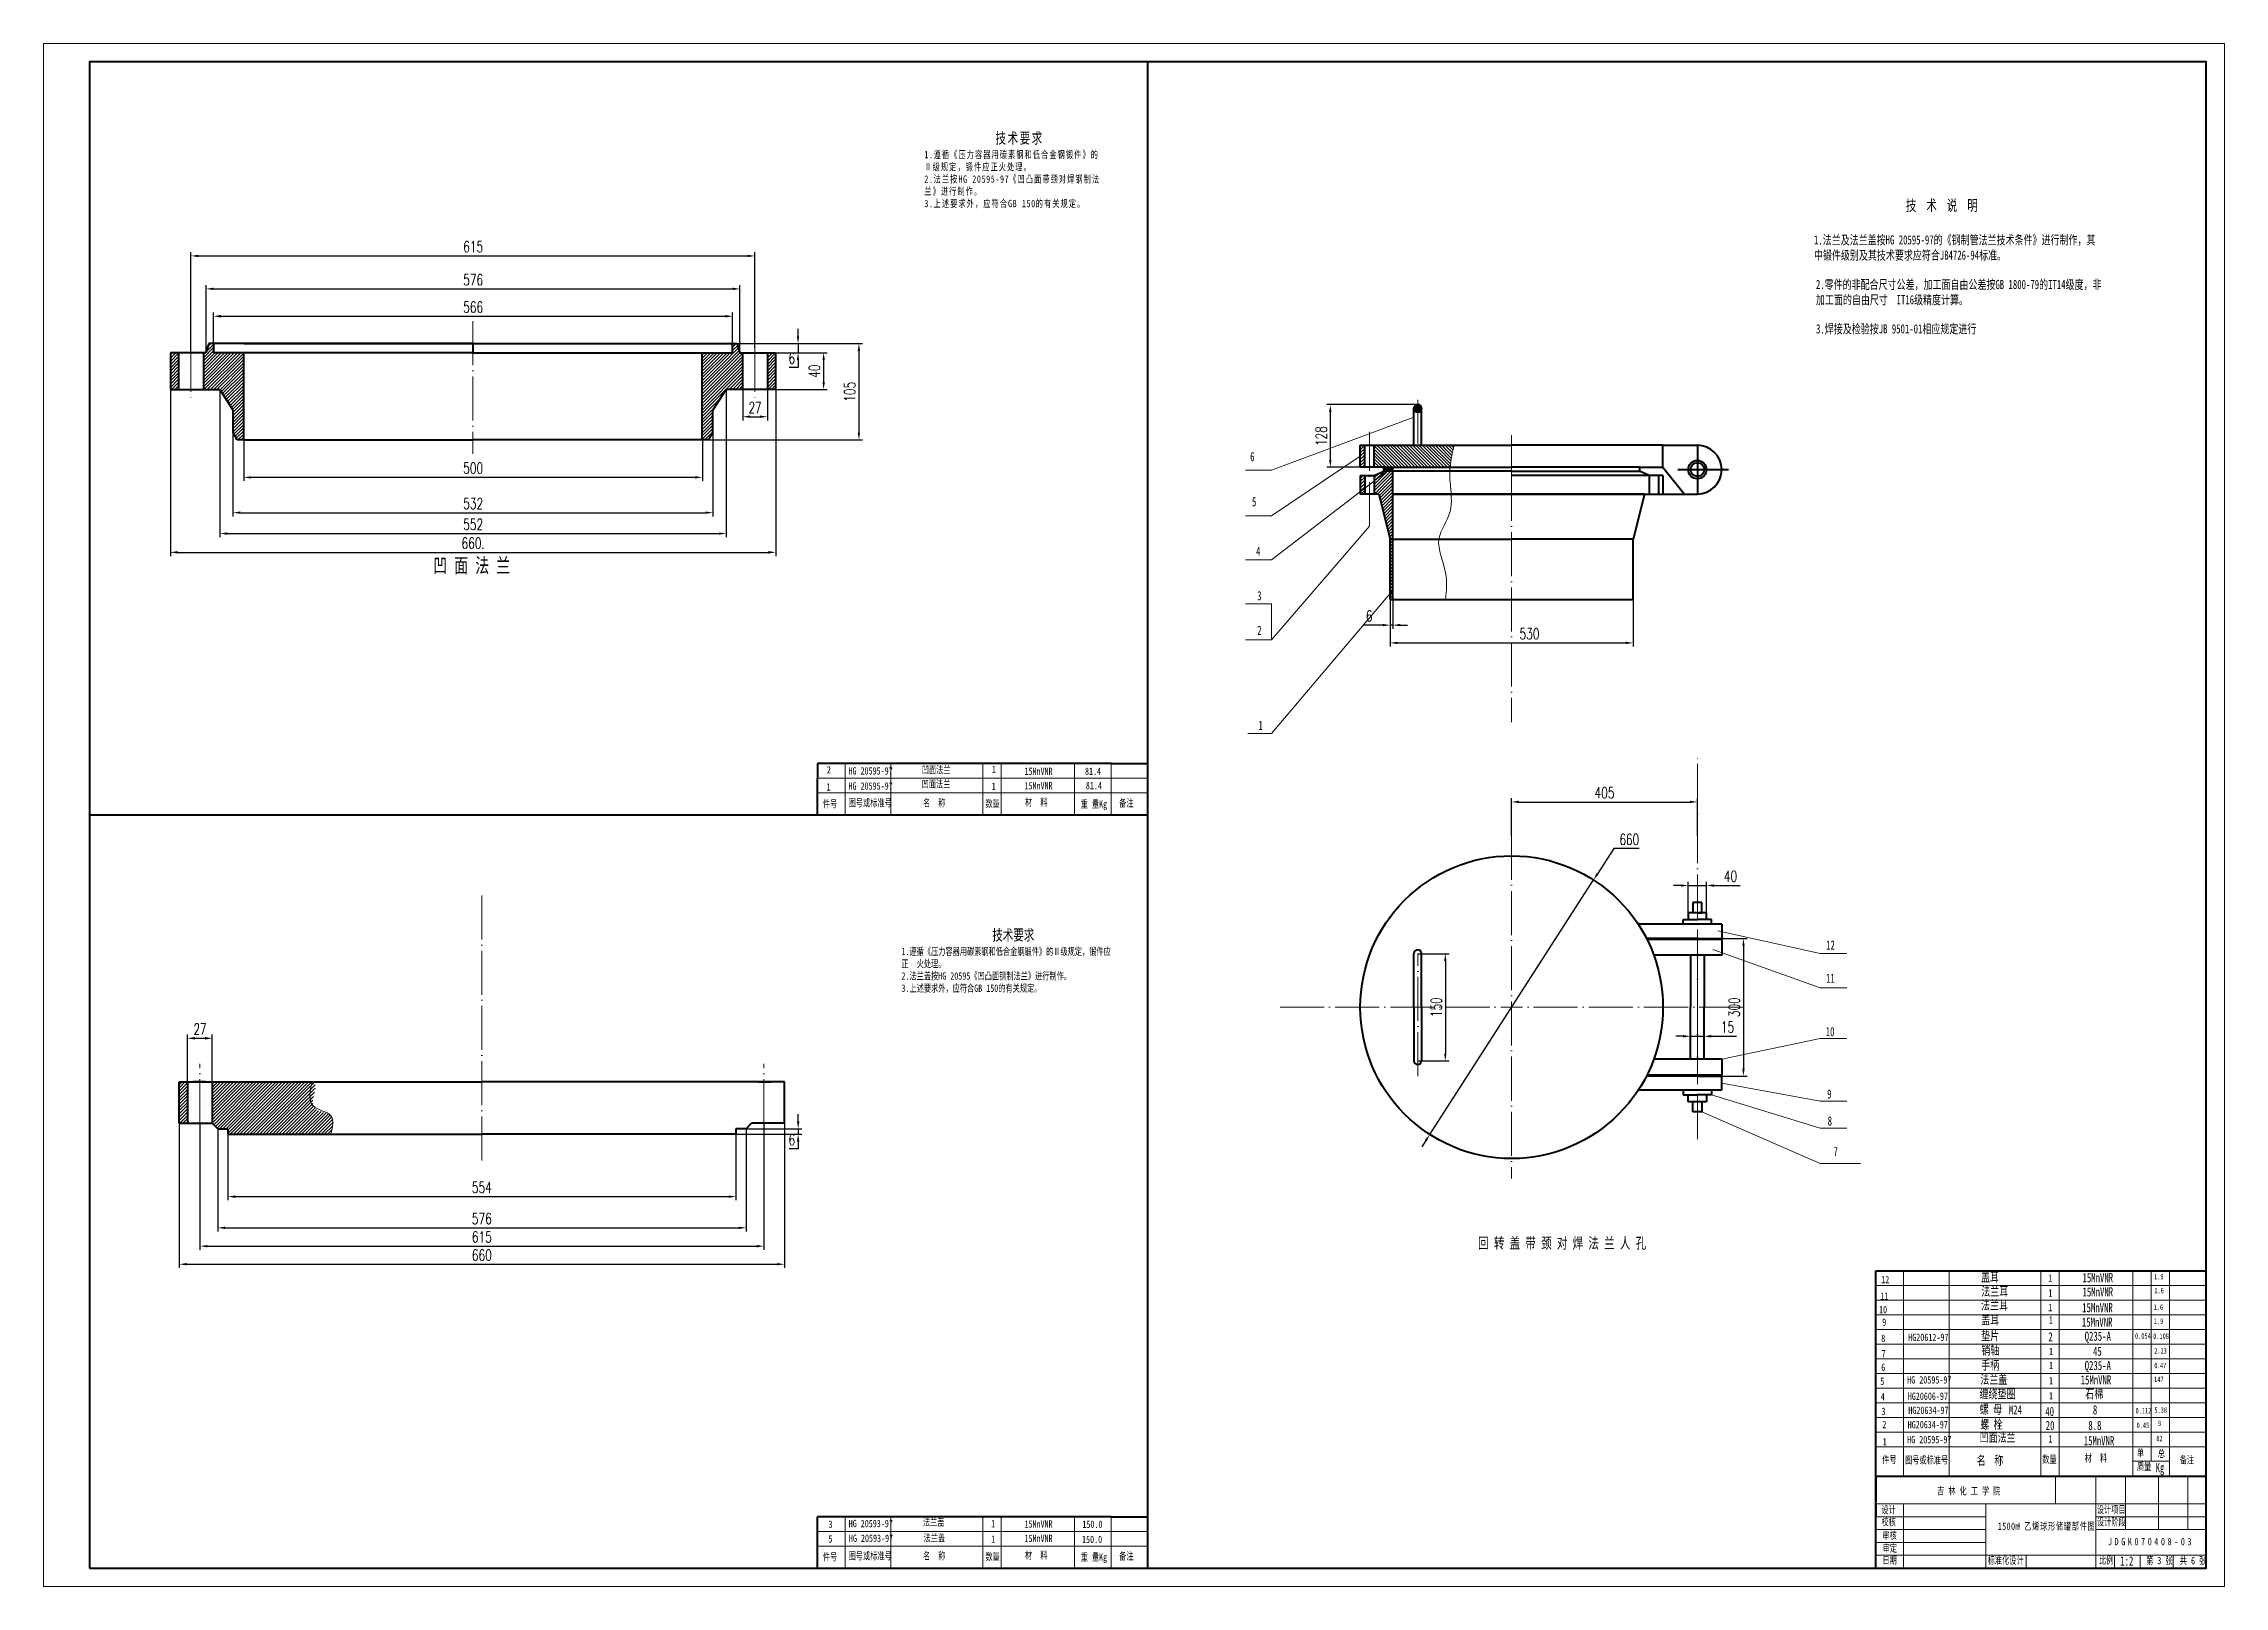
# Model space of a CAD drawing. Header units: inches. Extents: x -508 to 681, y -1610 to -769.
import ezdxf

# ---------------------------------------------------------------- set-up
doc = ezdxf.new("R2010")
doc.units = ezdxf.units.IN
doc.header["$MEASUREMENT"] = 0
doc.linetypes.add('ACAD_ISO04W100', pattern=[30, 24, -3, 0, -3])
doc.layers.get('0').update_dxf_attribs({"lineweight": 18})
doc.layers.get('Defpoints').update_dxf_attribs({"lineweight": 18})
for name, color, linetype, lineweight in [('中心线', 80, 'ACAD_ISO04W100', 18), ('剖面', 230, 'Continuous', 18), ('文字', 7, 'Continuous', 18), ('轮廓线', 170, 'Continuous', 50)]:
    doc.layers.add(name, color=color, linetype=linetype, lineweight=lineweight)
doc.styles.get("Standard").update_dxf_attribs({"font": 'txt.shx', "width": 0.7, "bigfont": 'gbcbig.shx'})
doc.styles.add('技术说明', font='txt.shx', dxfattribs={"width": 0.7, "height": 5, "bigfont": 'gbcbig.shx'})
doc.dimstyles.get("Standard").update_dxf_attribs({"dimtxt": 6, "dimasz": 4, "dimexe": 2, "dimexo": 0, "dimgap": 2, "dimtad": 1, "dimtoh": 1, "dimdec": 4, "dimzin": 0, "dimdsep": 46, "dimtxsty": 'Standard', "dimcen": 0, "dimadec": 0, "dimazin": 0, "dimtfac": 1, "dimtdec": 4, "dimtmove": 0, "dimatfit": 3, "dimfxl": 0, "dimtolj": 1, "dimtzin": 0, "dimarcsym": 0})

msp = doc.modelspace()

# ---------------------------------------------------------------- texts
at = {"style": '技术说明'}
for s, insert, char_height, width, attachment_point in [('\\T1.15;\\pt64;         {\\H1.5x;   \\fSimSun|b0|i0|c134|p2;技术要求\\P\\pt52;\\H0.6667x;1.遵循《压力容器用碳素钢和低合金钢锻件》的Ⅱ级规定，锻件应正火处理。\\P\\ptz;2.法兰按HG 20595-97《凹凸面带颈对焊钢制法兰》进行制作。\\P3.上述要求外，应符合GB 150的有关规定。}', (-27.74307, -817.46648), 4, 95.5857778, 1), ('{\\fSimSun|b0|i0|c134|p2;1.法兰及法兰盖按HG 20595-97的《钢制管法兰技术条件》进行制作，其中锻件级别及其技术要求应符合JB4726-94标准。\\P}   ', (457.28712, -873.45864), 5, 153.5022222, 1), ('\\pt240;{\\fSimSun|b0|i0|c134|p2;2.零件的非配合尺寸公差，加工面自由公差按GB 1800-79的IT14级度，非加工面的自由尺寸  IT16级精度计算。}', (458.34833, -897.77435), 5, 156.8155556, 1), ('{\\fSimSun|b0|i0|c134|p2;3.焊接及检验按JB 9501-01相应规定进行}', (458.4189, -921.9597), 5, 164.6305071, 1), ('{\\fSimSun|b0|i0|c134|p2;6}', (149.90472, -991.61054), 5, 9.5047188, 1), ('{\\fSimSun|b0|i0|c134|p2;5}', (150.87458, -1016.22868), 5, 10.6843008, 1), ('{\\fSimSun|b0|i0|c134|p2;4}', (153.09604, -1043.17212), 5, 8.2151185, 1), ('{\\fSimSun|b0|i0|c134|p2;3}', (153.71538, -1067.46155), 5, 10.1026649, 1), ('{\\fSimSun|b0|i0|c134|p2;2}', (153.71538, -1086.34365), 5, 9.4473901, 1), ('{\\fSimSun|b0|i0|c134|p2;1}', (154.42521, -1138.08104), 5, 13.1228061, 1), ('{\\fSimSun|b0|i0|c134|p2;2}', (-80.90517, -1162.84795), 4, 5.1111675, 1), ('{\\fSimSun|b0|i0|c134|p2;HG 20595-97}', (-69.11148, -1163.43233), 4, 23.9057778, 1), ('{\\fSimSun|b0|i0|c134|p2;凹面法兰}', (-29.15851, -1162.84994), 4, 16.2508962, 1), ('{\\fSimSun|b0|i0|c134|p2;1}', (9.09715, -1162.588), 4, 5.1111675, 1), ('{\\fSimSun|b0|i0|c134|p2;15MnVNR}', (26.83731, -1163.63353), 4, 29.8806868, 1), ('{\\fSimSun|b0|i0|c134|p2;81.4}', (59.82335, -1163.62703), 4, 11.3799488, 1), ('{\\fSimSun|b0|i0|c134|p2;1}', (-81.03622, -1172.14666), 4, 5.1111675, 1), ('{\\fSimSun|b0|i0|c134|p2;HG 20595-97}', (-69.11148, -1171.65725), 4, 23.9057778, 1), ('{\\fSimSun|b0|i0|c134|p2;凹面法兰}', (-29.23978, -1170.56581), 4, 16.2508962, 1), ('{\\fSimSun|b0|i0|c134|p2;1}', (8.96609, -1171.88671), 4, 5.1111675, 1), ('{\\fSimSun|b0|i0|c134|p2;15MnVNR}', (26.8373, -1171.49159), 4, 29.8806868, 1), ('{\\fSimSun|b0|i0|c134|p2;81.4}', (60.30101, -1171.45124), 4, 11.3799488, 1), ('{\\fSimSun|b0|i0|c134|p2;件号}', (-83.09325, -1181.34387), 4, 12.1376768, 1), ('\\pt28;{\\fSimSun|b0|i0|c134|p2;图号或标准号}', (-69.06869, -1180.86565), 4, 23.6817778, 1), ('{\\fSimSun|b0|i0|c134|p2;名  称}', (-28.47842, -1180.87109), 4, 16.1866054, 1), ('{\\fSimSun|b0|i0|c134|p2;数量}', (5.50301, -1181.25126), 4, 14.1043137, 1), ('{\\fSimSun|b0|i0|c134|p2;材  料}', (27.12063, -1180.49252), 4, 34.2900419, 1), ('{\\fSimSun|b0|i0|c134|p2;重 量Kg}', (57.48109, -1181.51701), 4, 16.8263803, 1), ('{\\fSimSun|b0|i0|c134|p2;备注}', (78.46547, -1180.95513), 4, 12.0090339, 1), ('\\pt64;{\\fSimSun|b0|i0|c134|p2;                    \\H1.5x;  技术要求\\P\\pt52;\\H0.6667x;1.遵循《压力容器用碳素钢和低合金钢锻件》的Ⅱ级规定，锻件应正  火处理。\\P\\ptz;2.法兰盖按HG 20595《凹凸面钢制法兰》进行制作。\\P3.上述要求外，应符合GB 150的有关规定。}', (-40.2481, -1251.88017), 4, 114.2534415, 1), ('{\\fSimSun|b0|i0|c134|p2;12}', (463.8898, -1257.91788), 5, 8.2230678, 1), ('{\\fSimSun|b0|i0|c134|p2;11}', (463.82496, -1275.95959), 5, 9.393979, 1), ('{\\fSimSun|b0|i0|c134|p2;10}', (463.69919, -1305.04299), 5, 9.1026958, 1), ('{\\fSimSun|b0|i0|c134|p2;9}', (464.47942, -1339.09022), 5, 5.4616213, 1), ('{\\fSimSun|b0|i0|c134|p2;8}', (464.7395, -1353.77472), 5, 8.322466, 1), ('{\\fSimSun|b0|i0|c134|p2;7}', (467.94983, -1370.42023), 5, 18.0711708, 1), ('{\\fSimSun|b0|i0|c134|p2;盖耳}', (553.229, -1441.6517), 5, 13.7447917, 5), ('{\\fSimSun|b0|i0|c134|p2;11}', (493.43824, -1449.68366), 4, 9.6098555, 1), ('{\\fSimSun|b0|i0|c134|p2;12}', (493.9353, -1440.74255), 4, 9.6098555, 1), ('{\\fSimSun|b0|i0|c134|p2;法兰耳}', (548.51528, -1446.58868), 5, 28.2333333, 1), ('{\\fSimSun|b0|i0|c134|p2;1}', (584.99148, -1439.9364), 4, 9.6098583, 1), ('{\\fSimSun|b0|i0|c134|p2;1}', (585.075, -1448.03244), 4, 9.6098583, 1), ('{\\fSimSun|b0|i0|c134|p2;15MnVNR }', (603.69384, -1439.21132), 5, 18.5733333, 1), ('{\\fSimSun|b0|i0|c134|p2;15MnVNR }', (603.69384, -1446.95143), 5, 18.5733333, 1), ('{\\fSimSun|b0|i0|c134|p2;1.9}', (642.71986, -1439.60739), 3, 10, 1), ('{\\fSimSun|b0|i0|c134|p2;1.6}', (642.88661, -1447.2029), 3, 10, 1), ('{\\fSimSun|b0|i0|c134|p2;10}', (494.937, -1459.13458), 4, 9.6098555, 5), ('{\\fSimSun|b0|i0|c134|p2;法兰耳}', (548.37075, -1454.10496), 5, 28.2333333, 1), ('{\\fSimSun|b0|i0|c134|p2;盖耳}', (548.46511, -1462.15767), 5, 13.7447917, 1), ('{\\fSimSun|b0|i0|c134|p2;1}', (584.99148, -1455.96156), 4, 9.6098583, 1), ('{\\fSimSun|b0|i0|c134|p2;15MnVNR }', (603.52546, -1455.53286), 5, 18.5733333, 1), ('{\\fSimSun|b0|i0|c134|p2;1.6}', (642.50017, -1456.27812), 3, 10, 1), ('{\\fSimSun|b0|i0|c134|p2;8}', (495.04262, -1474.74987), 4, 10.4382911, 5), ('{\\fSimSun|b0|i0|c134|p2;9}', (495.5988, -1465.98439), 4, 9.7755426, 5), ('{\\fSimSun|b0|i0|c134|p2;垫片}', (548.46897, -1470.89404), 5, 11.4457523, 1), ('{\\fSimSun|b0|i0|c134|p2;2}', (585.02794, -1471.45275), 5, 4.739836, 1), ('{\\fSimSun|b0|i0|c134|p2;1}', (585.33087, -1462.74473), 4, 9.6098583, 1), ('{\\fSimSun|b0|i0|c134|p2;15MnVNR }', (603.35709, -1463.44124), 5, 18.5733333, 1), ('{\\fSimSun|b0|i0|c134|p2;Q235-A}', (604.88185, -1471.09963), 5, 15.3222471, 1), ('{\\fSimSun|b0|i0|c134|p2;0.054}', (632.35956, -1471.96168), 3, 10, 1), ('{\\fSimSun|b0|i0|c134|p2;0.108}', (642.25157, -1472.0622), 3, 10, 1), ('{\\fSimSun|b0|i0|c134|p2;1.9}', (642.60246, -1463.90376), 3, 10, 1), ('{\\fSimSun|b0|i0|c134|p2;7}', (495.31104, -1483.05129), 4, 10.1069168, 5), ('{\\fSimSun|b0|i0|c134|p2;手柄}', (548.44033, -1486.91508), 5, 12.6826947, 1), ('{\\fSimSun|b0|i0|c134|p2;销轴}', (548.56042, -1478.69051), 5, 12.389728, 1), ('{\\fSimSun|b0|i0|c134|p2;1}', (585.43692, -1479.91463), 4, 9.6098583, 1), ('{\\fSimSun|b0|i0|c134|p2;45}', (609.42801, -1479.34453), 5, 9.09232, 1), ('{\\fSimSun|b0|i0|c134|p2;2.23}', (642.82118, -1480.06887), 3, 10, 1), ('{\\fSimSun|b0|i0|c134|p2;5}', (494.52222, -1498.15996), 4, 9.7755426, 5), ('{\\fSimSun|b0|i0|c134|p2;6}', (495.05817, -1490.54346), 4, 7.7872972, 5), ('{\\fSimSun|b0|i0|c134|p2;HG 20595-97}', (508.12738, -1495.4049), 4, 28.8239583, 1), ('{\\fSimSun|b0|i0|c134|p2;法兰盖}', (547.9956, -1494.59992), 5, 16.6990836, 1), ('{\\fSimSun|b0|i0|c134|p2;1}', (585.43692, -1487.55787), 4, 9.6098583, 1), ('{\\fSimSun|b0|i0|c134|p2;1}', (585.43692, -1495.84702), 4, 9.6098583, 1), ('{\\fSimSun|b0|i0|c134|p2;15MnVNR }', (602.68358, -1494.90649), 5, 18.5733333, 1), ('{\\fSimSun|b0|i0|c134|p2;Q235-A}', (604.88185, -1487.08465), 5, 15.3222471, 1), ('{\\fSimSun|b0|i0|c134|p2;147}', (642.73116, -1495.60525), 3, 10, 1), ('{\\fSimSun|b0|i0|c134|p2;0\\H0.8x;.\\H1.25x;47}', (642.83338, -1488.04248), 3, 10, 1), ('{\\fSimSun|b0|i0|c134|p2;4}', (494.78902, -1506.60434), 4, 10.1069168, 5), ('\\pt20;{\\fSimSun|b0|i0|c134|p2;缠绕垫圈}', (547.58671, -1502.52036), 5, 26.2422222, 1), ('{\\fSimSun|b0|i0|c134|p2;1}', (585.43692, -1504.02851), 4, 9.6098583, 1), ('{\\fSimSun|b0|i0|c134|p2;石棉}', (605.20923, -1502.47834), 5, 22.2256742, 1), ('{\\fSimSun|b0|i0|c134|p2;3}', (495.18386, -1514.60136), 4, 9.4441712, 5), ('{\\fSimSun|b0|i0|c134|p2;2}', (494.55716, -1519.76183), 4, 10.4382939, 1), ('{\\fSimSun|b0|i0|c134|p2;螺 母}', (547.68111, -1510.87136), 5, 20.1755556, 1), ('{\\fSimSun|b0|i0|c134|p2;螺 栓}', (547.95488, -1519.13929), 5, 20.7258078, 1), ('{\\fSimSun|b0|i0|c134|p2;40}', (583.4097, -1512.15088), 5, 5.8170723, 1), ('{\\fSimSun|b0|i0|c134|p2;20}', (583.62514, -1519.79412), 5, 5.8170723, 1), ('{\\fSimSun|b0|i0|c134|p2;0.112}', (632.6152, -1512.73118), 3, 10, 1), ('{\\fSimSun|b0|i0|c134|p2;0.45}', (633.18643, -1520.67827), 3, 10, 1), ('{\\fSimSun|b0|i0|c134|p2;5.38}', (642.90466, -1512.3715), 3, 10, 1), ('{\\fSimSun|b0|i0|c134|p2;9}', (644.87825, -1519.57006), 3, 10, 1), ('{\\fSimSun|b0|i0|c134|p2;1}', (494.76079, -1529.15896), 4, 9.6098583, 1), ('{\\fSimSun|b0|i0|c134|p2;HG 20595-97}', (508.12738, -1527.96087), 4, 28.8239583, 1), ('{\\fSimSun|b0|i0|c134|p2;凹面法兰}', (547.58437, -1526.26038), 5, 23.4111111, 1), ('{\\fSimSun|b0|i0|c134|p2;1}', (585.11375, -1527.60414), 4, 9.6098583, 1), ('{\\fSimSun|b0|i0|c134|p2;15MnVNR }', (604.36735, -1528.05437), 5, 18.5733333, 1), ('{\\fSimSun|b0|i0|c134|p2;82}', (643.9343, -1527.85403), 3, 10, 1), ('{\\fSimSun|b0|i0|c134|p2;材  料}', (604.89546, -1538.03577), 4, 29.4739598, 1), ('{\\fSimSun|b0|i0|c134|p2;质量}', (633.35815, -1542.62348), 4, 13.2813403, 1), ('{\\fSimSun|b0|i0|c134|p2;单}', (633.30477, -1535.13086), 4, 6.0489286, 1), ('{\\fSimSun|b0|i0|c134|p2;Kg}', (643.53079, -1542.77385), 5, 5.2456149, 1), ('{\\fSimSun|b0|i0|c134|p2;总}', (644.75114, -1535.54311), 4, 6.3119258, 1), ('{\\fSimSun|b0|i0|c134|p2;备注}', (656.65434, -1539.00386), 4, 16.0732642, 1), ('{\\fSimSun|b0|i0|c134|p2;吉 林 化 工 学 院}', (524.44261, -1555.94163), 4, 50.997737, 1), ('{\\fSimSun|b0|i0|c134|p2;3}', (-80.03297, -1574.116), 4, 7.9914299, 1), ('{\\fSimSun|b0|i0|c134|p2;HG 20593-97}', (-69.02792, -1573.71946), 4, 25.5536681, 1), ('{\\fSimSun|b0|i0|c134|p2;法兰盖}', (-28.55345, -1572.89958), 4, 18.1191111, 1), ('{\\fSimSun|b0|i0|c134|p2;法兰盖}', (-28.23633, -1581.51947), 4, 18.1191111, 1), ('{\\fSimSun|b0|i0|c134|p2;1}', (8.65017, -1573.77809), 4, 5.7538032, 1), ('{\\fSimSun|b0|i0|c134|p2;15MnVNR}', (26.83731, -1573.96884), 4, 29.8806868, 1), ('{\\fSimSun|b0|i0|c134|p2;150.0}', (58.38384, -1574.11644), 4, 12.0951474, 1), ('\\T1.1;{\\fSimSun|b0|i0|c134|p2;1500m 乙烯球形储罐部件图}', (557.48832, -1575.19865), 4, 51.4101961, 1), ('{\\fSimSun|b0|i0|c134|p2;件号}', (-83.09325, -1591.84387), 4, 12.1376768, 1), ('{\\fSimSun|b0|i0|c134|p2;5}', (-80.0964, -1582.10207), 4, 8.3085547, 1), ('\\pt28;{\\fSimSun|b0|i0|c134|p2;图号或标准号}', (-69.06869, -1591.36565), 4, 23.6817778, 1), ('{\\fSimSun|b0|i0|c134|p2;HG 20593-97}', (-68.89215, -1581.72051), 4, 32.8437645, 1), ('{\\fSimSun|b0|i0|c134|p2;名  称}', (-28.47842, -1591.37109), 4, 16.1866054, 1), ('{\\fSimSun|b0|i0|c134|p2;数量}', (5.50301, -1591.75126), 4, 14.1043137, 1), ('{\\fSimSun|b0|i0|c134|p2;1}', (8.65017, -1582.21134), 4, 5.7538032, 1), ('{\\fSimSun|b0|i0|c134|p2;15MnVNR}', (26.8373, -1581.82691), 4, 29.8806868, 1), ('{\\fSimSun|b0|i0|c134|p2;材  料}', (27.12063, -1590.99252), 4, 34.2900419, 1), ('{\\fSimSun|b0|i0|c134|p2;重 量Kg}', (57.48109, -1592.01701), 4, 16.8263803, 1), ('{\\fSimSun|b0|i0|c134|p2;150.0}', (58.20855, -1582.34964), 4, 12.0951474, 1), ('{\\fSimSun|b0|i0|c134|p2;备注}', (78.46547, -1591.45513), 4, 12.0090339, 1), ('\\pt20;{\\fSimSun|b0|i0|c134|p2;\\T1.65;JDGK070408-03}', (617.56324, -1583.56004), 4, 43.2071111, 1), ('{\\fSimSun|b0|i0|c134|p2;1:2}', (624.27123, -1593.64052), 5, 8.0656496, 1)]:
    msp.add_mtext(s, dxfattribs=dict(at, insert=insert, char_height=char_height, width=width, attachment_point=attachment_point))
at = {"attachment_point": 1}
for s, insert, char_height, width in [('{\\fSimSun|b0|i0|c134|p2;凹 面 法 兰}', (-295.5688, -1049.43098), 8, 272.1999259), ('{\\fSimSun|b0|i0|c134|p2;回 转 盖 带 颈 对 焊 法 兰 人 孔}', (274.17375, -1419.81287), 6, 294.566105)]:
    msp.add_mtext(s, dxfattribs=dict(at, insert=insert, char_height=char_height, width=width))
at = {"insert": (612.64097, -1593.66033), "char_height": 4, "attachment_point": 1, "style": '技术说明'}
msp.add_mtext('{\\fSimSun|b0|i0|c134|p2;比例}', dxfattribs=at)
at = {"layer": '文字', "attachment_point": 1, "style": '技术说明'}
for s, insert, char_height, width in [('{\\fSimSun|b1|i0|c134|p2;\\T1.95;技术说明}', (507.35408, -854.13583), 6, 56.737575), ('{\\fSimSun|b0|i0|c134|p2;HG20612-97}', (508.68294, -1472.20702), 4, 17.2830007), ('{\\fSimSun|b0|i0|c134|p2;HG20606-97}', (508.42945, -1504.29624), 4, 19.1123592), ('{\\fSimSun|b0|i0|c134|p2;HG20634-97}', (508.36821, -1519.80406), 4, 15.1078601), ('{\\fSimSun|b0|i0|c134|p2;HG20634-97}', (508.73226, -1511.98335), 4, 15.1078601), ('{\\fSimSun|b0|i0|c134|p2;M24}', (563.52101, -1511.25584), 5, 11.6494364), ('{\\fSimSun|b0|i0|c134|p2;8.8}', (606.86044, -1519.76324), 5, 12.8588109), ('{\\fSimSun|b0|i0|c134|p2;8}', (609.36394, -1511.23544), 5, 7.7380431), ('{\\fSimSun|b0|i0|c134|p2;件号}', (494.49038, -1538.88705), 4, 16.8), ('{\\fSimSun|b0|i0|c134|p2;图号或标准号}', (506.95194, -1539.09959), 4, 24.0112281), ('{\\fSimSun|b0|i0|c134|p2;名  称}', (545.93284, -1538.81941), 5, 16.8), ('{\\fSimSun|b0|i0|c134|p2;数量}', (581.74015, -1538.70676), 4, 16.8), ('{\\fSimSun|b0|i0|c134|p2;设计}', (494.01142, -1566.24227), 4, 16.8), ('{\\fSimSun|b0|i0|c134|p2;设计项目}', (611.52827, -1566.07181), 4, 15.7666667), ('{\\fSimSun|b0|i0|c134|p2;校核}', (494.07117, -1572.79379), 4, 16.8), ('{\\fSimSun|b0|i0|c134|p2;审核}', (494.54625, -1580.18747), 4, 10.2606452), ('{\\fSimSun|b0|i0|c134|p2;3}', (568.29412, -1575.19044), 2.5, 3.9865394), ('{\\fSimSun|b0|i0|c134|p2;设计阶段}', (611.55133, -1572.85602), 4, 25.2622222), ('{\\fSimSun|b0|i0|c134|p2;审定}', (494.7137, -1587.17971), 4, 10.2613333), ('{\\fSimSun|b0|i0|c134|p2;日期}', (494.60848, -1593.67053), 4, 17.5811594), ('{\\fSimSun|b0|i0|c134|p2;标准化设计}', (551.97194, -1593.7821), 4, 21.3226667), ('{\\fSimSun|b0|i0|c134|p2;第 3 张}', (638.37987, -1593.88539), 4, 17.2604444), ('{\\fSimSun|b0|i0|c134|p2;共 6 张}', (656.72996, -1593.98099), 4, 16.9272727)]:
    msp.add_mtext(s, dxfattribs=dict(at, insert=insert, char_height=char_height, width=width))

# ---------------------------------------------------------------- blocks, each defined once
blk = doc.blocks.new('*D1')
at = {"color": 0, "lineweight": -2}
for p, q in [((348.1, -1207.8), (339.3, -1221.5)), ((361.9, -1207.8), (348.1, -1207.8)), ((247.8, -1363.6), (337.1, -1224.9)), ((245.6, -1367), (243.5, -1370.4))]:
    blk.add_line(p, q, dxfattribs=at)
at = {"color": 0}
for points in [[(338.7, -1221.2), (339.8, -1221.9), (337.1, -1224.9)], [(245.1, -1366.6), (246.2, -1367.4), (247.8, -1363.6)]]:
    blk.add_solid(points, dxfattribs=at)
at = {"layer": 'Defpoints', "color": 0}
for p in [(337.1, -1224.9), (247.8, -1363.6)]:
    blk.add_point(p, dxfattribs=at)
at = {"color": 0, "insert": (356.6, -1202.8), "char_height": 6, "attachment_point": 5}
blk.add_mtext('\\A1;660', dxfattribs=at)
blk = doc.blocks.new('*D2')
at = {"color": 0, "lineweight": -2}
for p, q in [((292.4, -1200.8), (292.4, -1180.4)), ((296.4, -1182.4), (389.7, -1182.4)), ((393.7, -1200.8), (393.7, -1180.4))]:
    blk.add_line(p, q, dxfattribs=at)
at = {"color": 0}
for points in [[(296.4, -1181.7), (296.4, -1183), (292.4, -1182.4)], [(389.7, -1181.7), (389.7, -1183), (393.7, -1182.4)]]:
    blk.add_solid(points, dxfattribs=at)
at = {"layer": 'Defpoints', "color": 0}
for p in [(393.7, -1182.4), (292.4, -1200.8), (393.7, -1200.8)]:
    blk.add_point(p, dxfattribs=at)
at = {"color": 0, "insert": (343.1, -1177.4), "char_height": 6, "attachment_point": 5}
blk.add_mtext('\\A1;405', dxfattribs=at)
blk = doc.blocks.new('*D3')
at = {"color": 0, "lineweight": -2}
for p, q in [((407, -1256.8), (420.8, -1256.8)), ((418.8, -1260.8), (418.8, -1327.8)), ((407, -1331.8), (420.8, -1331.8))]:
    blk.add_line(p, q, dxfattribs=at)
at = {"color": 0}
for points in [[(418.2, -1260.8), (419.5, -1260.8), (418.8, -1256.8)], [(418.2, -1327.8), (419.5, -1327.8), (418.8, -1331.8)]]:
    blk.add_solid(points, dxfattribs=at)
at = {"layer": 'Defpoints', "color": 0}
for p in [(407, -1256.8), (407, -1331.8), (418.8, -1331.8)]:
    blk.add_point(p, dxfattribs=at)
at = {"color": 0, "insert": (413.8, -1294.3), "char_height": 6, "attachment_point": 5, "rotation": 90}
blk.add_mtext('\\A1;300', dxfattribs=at)
blk = doc.blocks.new('*D4')
at = {"color": 0, "lineweight": -2}
for p, q in [((385.9, -1310.1), (381.9, -1310.1)), ((389.9, -1308.4), (389.9, -1312.1)), ((389.9, -1310.1), (397.4, -1310.1)), ((397.4, -1308.4), (397.4, -1312.1)), ((401.4, -1310.1), (415, -1310.1))]:
    blk.add_line(p, q, dxfattribs=at)
at = {"color": 0}
for points in [[(385.9, -1309.4), (385.9, -1310.8), (389.9, -1310.1)], [(401.4, -1309.4), (401.4, -1310.8), (397.4, -1310.1)]]:
    blk.add_solid(points, dxfattribs=at)
at = {"layer": 'Defpoints', "color": 0}
for p in [(389.9, -1308.4), (397.4, -1308.4), (397.4, -1310.1)]:
    blk.add_point(p, dxfattribs=at)
at = {"color": 0, "insert": (410.2, -1305.1), "char_height": 6, "attachment_point": 5}
blk.add_mtext('\\A1;15', dxfattribs=at)
blk = doc.blocks.new('*D5')
at = {"color": 0, "lineweight": -2}
for p, q in [((384.7, -1227.9), (380.7, -1227.9)), ((388.7, -1242.8), (388.7, -1225.9)), ((388.7, -1227.9), (398.7, -1227.9)), ((398.7, -1242.8), (398.7, -1225.9)), ((402.7, -1227.9), (417, -1227.9))]:
    blk.add_line(p, q, dxfattribs=at)
at = {"color": 0}
for points in [[(384.7, -1227.3), (384.7, -1228.6), (388.7, -1227.9)], [(402.7, -1227.3), (402.7, -1228.6), (398.7, -1227.9)]]:
    blk.add_solid(points, dxfattribs=at)
at = {"layer": 'Defpoints', "color": 0}
for p in [(398.7, -1227.9), (388.7, -1242.8), (398.7, -1242.8)]:
    blk.add_point(p, dxfattribs=at)
at = {"color": 0, "insert": (411.8, -1222.9), "char_height": 6, "attachment_point": 5}
blk.add_mtext('\\A1;40', dxfattribs=at)
blk = doc.blocks.new('*D6')
at = {"color": 0, "lineweight": -2}
for p, q in [((226.2, -1052.6), (226.2, -1097.7)), ((358.7, -1052.6), (358.7, -1097.7)), ((230.2, -1095.7), (354.7, -1095.7))]:
    blk.add_line(p, q, dxfattribs=at)
at = {"color": 0}
for points in [[(230.2, -1095), (230.2, -1096.3), (226.2, -1095.7)], [(354.7, -1095), (354.7, -1096.3), (358.7, -1095.7)]]:
    blk.add_solid(points, dxfattribs=at)
at = {"layer": 'Defpoints', "color": 0}
for p in [(226.2, -1052.6), (358.7, -1052.6), (358.7, -1095.7)]:
    blk.add_point(p, dxfattribs=at)
at = {"color": 0, "insert": (302.2, -1090.7), "char_height": 6, "attachment_point": 5}
blk.add_mtext('\\A1;530', dxfattribs=at)
blk = doc.blocks.new('*D7')
at = {"color": 0, "lineweight": -2}
for p, q in [((226.2, -1068.9), (226.2, -1088)), ((227.7, -1068.9), (227.7, -1088)), ((222.2, -1086), (211.4, -1086)), ((227.7, -1086), (226.2, -1086)), ((231.7, -1086), (235.7, -1086))]:
    blk.add_line(p, q, dxfattribs=at)
at = {"color": 0}
for points in [[(222.2, -1085.3), (222.2, -1086.6), (226.2, -1086)], [(231.7, -1085.3), (231.7, -1086.6), (227.7, -1086)]]:
    blk.add_solid(points, dxfattribs=at)
at = {"layer": 'Defpoints', "color": 0}
for p in [(226.2, -1068.9), (227.7, -1068.9), (226.2, -1086)]:
    blk.add_point(p, dxfattribs=at)
at = {"color": 0, "insert": (214.8, -1081), "char_height": 6, "attachment_point": 5}
blk.add_mtext('\\A1;6', dxfattribs=at)
blk = doc.blocks.new('*D8')
at = {"color": 0, "lineweight": -2}
for p, q in [((241.2, -965.8), (191.6, -965.8)), ((193.6, -995.9), (193.6, -969.8)), ((209.9, -999.9), (191.6, -999.9))]:
    blk.add_line(p, q, dxfattribs=at)
at = {"color": 0}
for points in [[(192.9, -969.8), (194.2, -969.8), (193.6, -965.8)], [(192.9, -995.9), (194.2, -995.9), (193.6, -999.9)]]:
    blk.add_solid(points, dxfattribs=at)
at = {"layer": 'Defpoints', "color": 0}
for p in [(193.6, -965.8), (241.2, -965.8), (209.9, -999.9)]:
    blk.add_point(p, dxfattribs=at)
at = {"color": 0, "insert": (188.6, -982.9), "char_height": 6, "attachment_point": 5, "rotation": 90}
blk.add_mtext('\\A1;128', dxfattribs=at)
blk = doc.blocks.new('*D9')
at = {"color": 0, "lineweight": -2}
for p, q in [((-434, -1335), (-434, -1436.4)), ((-104, -1335), (-104, -1436.4)), ((-430, -1434.4), (-108, -1434.4))]:
    blk.add_line(p, q, dxfattribs=at)
at = {"color": 0}
for points in [[(-430, -1433.7), (-430, -1435), (-434, -1434.4)], [(-108, -1433.7), (-108, -1435), (-104, -1434.4)]]:
    blk.add_solid(points, dxfattribs=at)
at = {"layer": 'Defpoints', "color": 0}
for p in [(-434, -1335), (-104, -1335), (-104, -1434.4)]:
    blk.add_point(p, dxfattribs=at)
at = {"color": 0, "insert": (-269, -1429.4), "char_height": 6, "attachment_point": 5}
blk.add_mtext('\\A1;660', dxfattribs=at)
blk = doc.blocks.new('*D10')
at = {"color": 0, "lineweight": -2}
for p, q in [((-429.5, -1340.1), (-429.5, -1309.2)), ((-425.5, -1311.2), (-420, -1311.2)), ((-416, -1340.1), (-416, -1309.2))]:
    blk.add_line(p, q, dxfattribs=at)
at = {"color": 0}
for points in [[(-425.5, -1310.5), (-425.5, -1311.9), (-429.5, -1311.2)], [(-420, -1310.5), (-420, -1311.9), (-416, -1311.2)]]:
    blk.add_solid(points, dxfattribs=at)
at = {"layer": 'Defpoints', "color": 0}
for p in [(-416, -1311.2), (-429.5, -1340.1), (-416, -1340.1)]:
    blk.add_point(p, dxfattribs=at)
at = {"color": 0, "insert": (-422.7, -1306.2), "char_height": 6, "attachment_point": 5}
blk.add_mtext('\\A1;27', dxfattribs=at)
blk = doc.blocks.new('*D11')
at = {"color": 0, "lineweight": -2}
for p, q in [((-407.5, -1363.5), (-407.5, -1399.5)), ((-130.5, -1363.5), (-130.5, -1399.5)), ((-403.5, -1397.5), (-134.5, -1397.5))]:
    blk.add_line(p, q, dxfattribs=at)
at = {"color": 0}
for points in [[(-403.5, -1396.9), (-403.5, -1398.2), (-407.5, -1397.5)], [(-134.5, -1396.9), (-134.5, -1398.2), (-130.5, -1397.5)]]:
    blk.add_solid(points, dxfattribs=at)
at = {"layer": 'Defpoints', "color": 0}
for p in [(-407.5, -1363.5), (-130.5, -1363.5), (-130.5, -1397.5)]:
    blk.add_point(p, dxfattribs=at)
at = {"color": 0, "insert": (-269, -1392.5), "char_height": 6, "attachment_point": 5}
blk.add_mtext('\\A1;554', dxfattribs=at)
blk = doc.blocks.new('*D12')
at = {"color": 0, "lineweight": -2}
for p, q in [((-413, -1360.5), (-413, -1416.5)), ((-125, -1360.5), (-125, -1416.5)), ((-409, -1414.5), (-129, -1414.5))]:
    blk.add_line(p, q, dxfattribs=at)
at = {"color": 0}
for points in [[(-409, -1413.9), (-409, -1415.2), (-413, -1414.5)], [(-129, -1413.9), (-129, -1415.2), (-125, -1414.5)]]:
    blk.add_solid(points, dxfattribs=at)
at = {"layer": 'Defpoints', "color": 0}
for p in [(-413, -1360.5), (-125, -1360.5), (-125, -1414.5)]:
    blk.add_point(p, dxfattribs=at)
at = {"color": 0, "insert": (-269, -1409.5), "char_height": 6, "attachment_point": 5}
blk.add_mtext('\\A1;576', dxfattribs=at)
blk = doc.blocks.new('*D13')
at = {"color": 0, "lineweight": -2}
for p, q in [((-422.7, -1357.5), (-422.7, -1426.5)), ((-115.2, -1357.5), (-115.2, -1426.5)), ((-418.7, -1424.5), (-119.2, -1424.5))]:
    blk.add_line(p, q, dxfattribs=at)
at = {"color": 0}
for points in [[(-418.7, -1423.9), (-418.7, -1425.2), (-422.7, -1424.5)], [(-119.2, -1423.9), (-119.2, -1425.2), (-115.2, -1424.5)]]:
    blk.add_solid(points, dxfattribs=at)
at = {"layer": 'Defpoints', "color": 0}
for p in [(-422.7, -1357.5), (-115.2, -1357.5), (-115.2, -1424.5)]:
    blk.add_point(p, dxfattribs=at)
at = {"color": 0, "insert": (-269, -1419.5), "char_height": 6, "attachment_point": 5}
blk.add_mtext('\\A1;615', dxfattribs=at)
blk = doc.blocks.new('*D14')
at = {"color": 0, "lineweight": -2}
for p, q in [((-96.6, -1356.5), (-96.6, -1352.5)), ((-130.5, -1360.5), (-94.6, -1360.5)), ((-130.5, -1363.5), (-94.6, -1363.5)), ((-96.6, -1360.5), (-96.6, -1363.5)), ((-96.6, -1371.5), (-101.4, -1371.5)), ((-96.6, -1367.5), (-96.6, -1371.5))]:
    blk.add_line(p, q, dxfattribs=at)
at = {"color": 0}
for points in [[(-97.2, -1356.5), (-95.9, -1356.5), (-96.6, -1360.5)], [(-97.2, -1367.5), (-95.9, -1367.5), (-96.6, -1363.5)]]:
    blk.add_solid(points, dxfattribs=at)
at = {"layer": 'Defpoints', "color": 0}
for p in [(-130.5, -1360.5), (-130.5, -1363.5), (-96.6, -1363.5)]:
    blk.add_point(p, dxfattribs=at)
at = {"color": 0, "insert": (-100, -1366.5), "char_height": 6, "attachment_point": 5}
blk.add_mtext('\\A1;6', dxfattribs=at)
blk = doc.blocks.new('*D15')
at = {"color": 0, "lineweight": -2}
for p, q in [((-438.8, -947.5), (-438.8, -1048.3)), ((-108.8, -947.5), (-108.8, -1048.3)), ((-434.8, -1046.3), (-112.8, -1046.3))]:
    blk.add_line(p, q, dxfattribs=at)
at = {"color": 0}
for points in [[(-434.8, -1045.6), (-434.8, -1047), (-438.8, -1046.3)], [(-112.8, -1045.6), (-112.8, -1047), (-108.8, -1046.3)]]:
    blk.add_solid(points, dxfattribs=at)
at = {"layer": 'Defpoints', "color": 0}
for p in [(-438.8, -947.5), (-108.8, -947.5), (-108.8, -1046.3)]:
    blk.add_point(p, dxfattribs=at)
at = {"color": 0, "insert": (-273.8, -1041.3), "char_height": 6, "attachment_point": 5}
blk.add_mtext('\\A1;660.', dxfattribs=at)
blk = doc.blocks.new('*D16')
at = {"color": 0, "lineweight": -2}
for p, q in [((-411.8, -957.5), (-411.8, -1038.1)), ((-135.8, -957.5), (-135.8, -1038.1)), ((-407.8, -1036.1), (-139.8, -1036.1))]:
    blk.add_line(p, q, dxfattribs=at)
at = {"color": 0}
for points in [[(-407.8, -1035.4), (-407.8, -1036.7), (-411.8, -1036.1)], [(-139.8, -1035.4), (-139.8, -1036.7), (-135.8, -1036.1)]]:
    blk.add_solid(points, dxfattribs=at)
at = {"layer": 'Defpoints', "color": 0}
for p in [(-411.8, -957.5), (-135.8, -957.5), (-135.8, -1036.1)]:
    blk.add_point(p, dxfattribs=at)
at = {"color": 0, "insert": (-273.8, -1031.1), "char_height": 6, "attachment_point": 5}
blk.add_mtext('\\A1;552', dxfattribs=at)
blk = doc.blocks.new('*D17')
at = {"color": 0, "lineweight": -2}
for p, q in [((-398.8, -985), (-398.8, -1007.4)), ((-148.8, -985), (-148.8, -1007.4)), ((-394.8, -1005.4), (-152.8, -1005.4))]:
    blk.add_line(p, q, dxfattribs=at)
at = {"color": 0}
for points in [[(-394.8, -1004.8), (-394.8, -1006.1), (-398.8, -1005.4)], [(-152.8, -1004.8), (-152.8, -1006.1), (-148.8, -1005.4)]]:
    blk.add_solid(points, dxfattribs=at)
at = {"layer": 'Defpoints', "color": 0}
for p in [(-398.8, -985), (-148.8, -985), (-148.8, -1005.4)]:
    blk.add_point(p, dxfattribs=at)
at = {"color": 0, "insert": (-273.8, -1000.4), "char_height": 6, "attachment_point": 5}
blk.add_mtext('\\A1;500', dxfattribs=at)
blk = doc.blocks.new('*D18')
at = {"color": 0, "lineweight": -2}
for p, q in [((-404.7, -981), (-404.7, -1026.7)), ((-143, -981), (-143, -1026.7)), ((-400.7, -1024.7), (-147, -1024.7))]:
    blk.add_line(p, q, dxfattribs=at)
at = {"color": 0}
for points in [[(-400.7, -1024), (-400.7, -1025.3), (-404.7, -1024.7)], [(-147, -1024), (-147, -1025.3), (-143, -1024.7)]]:
    blk.add_solid(points, dxfattribs=at)
at = {"layer": 'Defpoints', "color": 0}
for p in [(-404.7, -981), (-143, -981), (-143, -1024.7)]:
    blk.add_point(p, dxfattribs=at)
at = {"color": 0, "insert": (-273.8, -1019.7), "char_height": 6, "attachment_point": 5}
blk.add_mtext('\\A1;532', dxfattribs=at)
blk = doc.blocks.new('*D19')
at = {"color": 0, "lineweight": -2}
for p, q in [((-415.3, -932.5), (-415.3, -915.6)), ((-411.3, -917.6), (-136.3, -917.6)), ((-132.3, -932.5), (-132.3, -915.6))]:
    blk.add_line(p, q, dxfattribs=at)
at = {"color": 0}
for points in [[(-411.3, -916.9), (-411.3, -918.3), (-415.3, -917.6)], [(-136.3, -916.9), (-136.3, -918.3), (-132.3, -917.6)]]:
    blk.add_solid(points, dxfattribs=at)
at = {"layer": 'Defpoints', "color": 0}
for p in [(-132.3, -917.6), (-415.3, -932.5), (-132.3, -932.5)]:
    blk.add_point(p, dxfattribs=at)
at = {"color": 0, "insert": (-273.8, -912.6), "char_height": 6, "attachment_point": 5}
blk.add_mtext('\\A1;566', dxfattribs=at)
blk = doc.blocks.new('*D20')
at = {"color": 0, "lineweight": -2}
for p, q in [((-419.4, -937.5), (-419.4, -900.7)), ((-415.4, -902.7), (-132.3, -902.7)), ((-128.3, -937.5), (-128.3, -900.7))]:
    blk.add_line(p, q, dxfattribs=at)
at = {"color": 0}
for points in [[(-415.4, -902), (-415.4, -903.3), (-419.4, -902.7)], [(-132.3, -902), (-132.3, -903.3), (-128.3, -902.7)]]:
    blk.add_solid(points, dxfattribs=at)
at = {"layer": 'Defpoints', "color": 0}
for p in [(-128.3, -902.7), (-419.4, -937.5), (-128.3, -937.5)]:
    blk.add_point(p, dxfattribs=at)
at = {"color": 0, "insert": (-273.8, -897.7), "char_height": 6, "attachment_point": 5}
blk.add_mtext('\\A1;576', dxfattribs=at)
blk = doc.blocks.new('*D21')
at = {"color": 0, "lineweight": -2}
for p, q in [((-427.6, -937.5), (-427.6, -882.7)), ((-423.6, -884.7), (-124.1, -884.7)), ((-120.1, -934.8), (-120.1, -882.7))]:
    blk.add_line(p, q, dxfattribs=at)
at = {"color": 0}
for points in [[(-423.6, -884.1), (-423.6, -885.4), (-427.6, -884.7)], [(-124.1, -884.1), (-124.1, -885.4), (-120.1, -884.7)]]:
    blk.add_solid(points, dxfattribs=at)
at = {"layer": 'Defpoints', "color": 0}
for p in [(-120.1, -884.7), (-427.6, -937.5), (-120.1, -934.8)]:
    blk.add_point(p, dxfattribs=at)
at = {"color": 0, "insert": (-273.8, -879.7), "char_height": 6, "attachment_point": 5}
blk.add_mtext('\\A1;615', dxfattribs=at)
blk = doc.blocks.new('*D22')
at = {"color": 0, "lineweight": -2}
for p, q in [((-129.8, -932.5), (-61.4, -932.5)), ((-63.4, -936.5), (-63.4, -981)), ((-145.3, -985), (-61.4, -985))]:
    blk.add_line(p, q, dxfattribs=at)
at = {"color": 0}
for points in [[(-64.1, -936.5), (-62.8, -936.5), (-63.4, -932.5)], [(-64.1, -981), (-62.8, -981), (-63.4, -985)]]:
    blk.add_solid(points, dxfattribs=at)
at = {"layer": 'Defpoints', "color": 0}
for p in [(-129.8, -932.5), (-145.3, -985), (-63.4, -985)]:
    blk.add_point(p, dxfattribs=at)
at = {"color": 0, "insert": (-68.4, -958.8), "char_height": 6, "attachment_point": 5, "rotation": 90}
blk.add_mtext('\\A1;105', dxfattribs=at)
blk = doc.blocks.new('*D23')
at = {"color": 0, "lineweight": -2}
for p, q in [((-108.8, -937.5), (-80.7, -937.5)), ((-82.7, -941.5), (-82.7, -953.5)), ((-108.8, -957.5), (-80.7, -957.5))]:
    blk.add_line(p, q, dxfattribs=at)
at = {"color": 0}
for points in [[(-83.3, -941.5), (-82, -941.5), (-82.7, -937.5)], [(-83.3, -953.5), (-82, -953.5), (-82.7, -957.5)]]:
    blk.add_solid(points, dxfattribs=at)
at = {"layer": 'Defpoints', "color": 0}
for p in [(-108.8, -937.5), (-108.8, -957.5), (-82.7, -957.5)]:
    blk.add_point(p, dxfattribs=at)
at = {"color": 0, "insert": (-87.7, -947.5), "char_height": 6, "attachment_point": 5, "rotation": 90}
blk.add_mtext('\\A1;40', dxfattribs=at)
blk = doc.blocks.new('*D24')
at = {"color": 0, "lineweight": -2}
for p, q in [((-96.6, -928.5), (-96.6, -924.5)), ((-129.8, -932.5), (-94.6, -932.5)), ((-126.8, -937.5), (-94.6, -937.5)), ((-96.6, -932.5), (-96.6, -937.5)), ((-96.6, -945.5), (-101.4, -945.5)), ((-96.6, -941.5), (-96.6, -945.5))]:
    blk.add_line(p, q, dxfattribs=at)
at = {"color": 0}
for points in [[(-97.3, -928.5), (-96, -928.5), (-96.6, -932.5)], [(-97.3, -941.5), (-96, -941.5), (-96.6, -937.5)]]:
    blk.add_solid(points, dxfattribs=at)
at = {"layer": 'Defpoints', "color": 0}
for p in [(-129.8, -932.5), (-126.8, -937.5), (-96.6, -937.5)]:
    blk.add_point(p, dxfattribs=at)
at = {"color": 0, "insert": (-100, -940.5), "char_height": 6, "attachment_point": 5}
blk.add_mtext('\\A1;6', dxfattribs=at)
blk = doc.blocks.new('*D25')
at = {"color": 0, "lineweight": -2}
for p, q in [((-126.8, -957.5), (-126.8, -974.4)), ((-113.3, -957.5), (-113.3, -974.4)), ((-122.8, -972.4), (-117.3, -972.4))]:
    blk.add_line(p, q, dxfattribs=at)
at = {"color": 0}
for points in [[(-122.8, -971.7), (-122.8, -973), (-126.8, -972.4)], [(-117.3, -971.7), (-117.3, -973), (-113.3, -972.4)]]:
    blk.add_solid(points, dxfattribs=at)
at = {"layer": 'Defpoints', "color": 0}
for p in [(-126.8, -957.5), (-113.3, -957.5), (-113.3, -972.4)]:
    blk.add_point(p, dxfattribs=at)
at = {"color": 0, "insert": (-120.1, -967.4), "char_height": 6, "attachment_point": 5}
blk.add_mtext('\\A1;27', dxfattribs=at)
blk = doc.blocks.new('*D27')
at = {"color": 0, "lineweight": -2}
for p, q in [((241.2, -1265.1), (258.3, -1265.1)), ((256.3, -1269.1), (256.3, -1319.5)), ((241.2, -1323.5), (258.3, -1323.5))]:
    blk.add_line(p, q, dxfattribs=at)
at = {"color": 0}
for points in [[(255.6, -1269.1), (256.9, -1269.1), (256.3, -1265.1)], [(255.6, -1319.5), (256.9, -1319.5), (256.3, -1323.5)]]:
    blk.add_solid(points, dxfattribs=at)
at = {"layer": 'Defpoints', "color": 0}
for p in [(241.2, -1265.1), (241.2, -1323.5), (256.3, -1323.5)]:
    blk.add_point(p, dxfattribs=at)
at = {"color": 0, "insert": (251.3, -1294.3), "char_height": 6, "attachment_point": 5, "rotation": 90}
blk.add_mtext('\\A1;150', dxfattribs=at)

# ---------------------------------------------------------------- dimensions: what is measured, and where the dimension line sits
for base, p1, p2, text, picture, middle in [((-120.09908, -884.72877), (-427.59908, -937.5392), (-120.09908, -934.79345), '615', '*D21', (-273.84908, -879.72877)), ((-128.27755, -902.6507), (-419.42061, -937.5392), (-128.27755, -937.5392), '576', '*D20', (-273.84908, -897.6507)), ((-132.34908, -917.60743), (-415.34908, -932.52677), (-132.34908, -932.52677), '566', '*D19', (-273.84908, -912.60743)), ((-108.84908, -1046.30725), (-438.84908, -947.5392), (-108.84908, -947.5392), '660.', '*D15', (-273.84908, -1041.30725)), ((-135.84908, -1036.08077), (-411.84908, -957.5392), (-135.84908, -957.5392), '552', '*D16', (-273.84908, -1031.08077)), ((-113.34908, -972.37426), (-126.84908, -957.5392), (-113.34908, -957.5392), '27', '*D25', (-120.09908, -967.37426)), ((-143.03832, -1024.65102), (-404.65983, -981.02442), (-143.03832, -981.02442), '532', '*D18', (-273.84908, -1019.65102)), ((-148.84908, -1005.42554), (-398.84908, -985.02677), (-148.84908, -985.02677), '500', '*D17', (-273.84908, -1000.42554)), ((226.19118, -1085.96921), (227.69118, -1068.91285), (226.19118, -1068.91285), '6', '*D7', (214.79118, -1080.96921)), ((393.69118, -1182.35358), (292.44118, -1200.81882), (393.69118, -1200.81882), '405', '*D2', (343.06618, -1177.35358)), ((398.69118, -1227.94828), (388.69118, -1242.75969), (398.69118, -1242.75969), '40', '*D5', (411.84118, -1222.94828)), ((-415.99333, -1311.1854), (-429.49333, -1340.11332), (-415.99333, -1340.11332), '27', '*D10', (-422.74333, -1306.1854)), ((397.44118, -1310.10966), (389.94118, -1308.43234), (397.44118, -1308.43234), '15', '*D4', (410.24118, -1305.10966)), ((-103.99333, -1434.36625), (-433.99333, -1335.01628), (-103.99333, -1335.01628), '660', '*D9', (-268.99333, -1429.36625)), ((-115.24333, -1424.53041), (-422.74333, -1357.51628), (-115.24333, -1357.51628), '615', '*D13', (-268.99333, -1419.53041)), ((-124.99333, -1414.51958), (-412.99333, -1360.51628), (-124.99333, -1360.51628), '576', '*D12', (-268.99333, -1409.51958)), ((-130.49333, -1397.51751), (-407.49333, -1363.51628), (-130.49333, -1363.51628), '554', '*D11', (-268.99333, -1392.51751))]:
    dim = msp.add_linear_dim(base=base, p1=p1, p2=p2, text=text, dimstyle='Standard')
    dim.commit()
    dim.dimension.update_dxf_attribs({"geometry": picture, "text_midpoint": middle})
for base, p1, p2, text, picture, middle in [((-96.62484, -937.5392), (-129.84908, -932.52677), (-126.84908, -937.5392), '6', '*D24', (-100.02484, -940.5392)), ((-63.42879, -985.02677), (-129.84908, -932.52677), (-145.34908, -985.02677), '105', '*D22', (-68.42879, -958.77677)), ((-82.65404, -957.5392), (-108.84908, -937.5392), (-108.84908, -957.5392), '40', '*D23', (-87.65404, -947.5392)), ((193.57323, -965.81319), (209.94118, -999.89087), (241.23764, -965.81319), '128', '*D8', (188.57323, -982.85203)), ((418.82603, -1331.7679), (407.00368, -1256.7679), (407.00368, -1331.7679), '300', '*D3', (413.82603, -1294.2679)), ((256.26933, -1323.4596), (241.23764, -1265.07619), (241.23764, -1323.4596), '150', '*D27', (251.26933, -1294.2679)), ((-96.56399, -1363.51628), (-130.49333, -1360.51628), (-130.49333, -1363.51628), '6', '*D14', (-99.96399, -1366.51628))]:
    dim = msp.add_linear_dim(base=base, p1=p1, p2=p2, angle=90, text=text, dimstyle='Standard')
    dim.commit()
    dim.dimension.update_dxf_attribs({"geometry": picture, "text_midpoint": middle})
dim = msp.add_linear_dim(base=(358.69118, -1095.67315), p1=(226.19118, -1052.55912), p2=(358.69118, -1052.55912), text='530', dimstyle='Standard')
dim.commit()
dim.dimension.update_dxf_attribs({"geometry": '*D6', "text_midpoint": (302.24694, -1095.67315), "dimtype": 160})
dim = msp.add_diameter_dim_2p(p1=(247.79644, -1363.64438), p2=(337.08593, -1224.89141), text='660', dimstyle='Standard')
dim.commit()
dim.dimension.update_dxf_attribs({"geometry": '*D1', "text_midpoint": (356.60745, -1207.76431), "dimtype": 163})

# ---------------------------------------------------------------- hatches: boundary and pattern name
at = {"layer": '剖面'}
h = msp.add_hatch(dxfattribs=at)
h.set_pattern_fill('ANSI31', color=256, scale=10, style=0)
h.set_pattern_definition([(45, (-33.8885, -843.1452), (-0.8838835, 0.8838835), [])])
h.paths.add_polyline_path([(-420.84908, -957.5392), (-415.34908, -957.5392), (-411.84908, -957.5392), (-404.65983, -968.79732), (-404.65983, -981.02442), (-402.34908, -985.02677), (-398.84908, -985.02677), (-398.84908, -937.5392), (-415.34908, -937.5392), (-415.34908, -932.52677), (-417.84908, -932.52677), (-419.42061, -937.5392), (-420.84908, -937.5392)])
h.paths.add_polyline_path([(-135.84908, -957.5392), (-132.34908, -957.5392), (-126.84908, -957.5392), (-126.84908, -937.5392), (-128.27755, -937.5392), (-129.84908, -932.52677), (-132.34908, -932.52677), (-132.34908, -937.5392), (-148.84908, -937.5392), (-148.84908, -985.02677), (-145.34908, -985.02677), (-143.03832, -981.02442), (-143.03832, -968.79732)])
h.paths.add_polyline_path([(-108.84908, -937.5392), (-113.34908, -937.5392), (-113.34908, -957.5392), (-108.84908, -957.5392)])
h.paths.add_polyline_path([(-434.34908, -937.5392), (-438.84908, -937.5392), (-438.84908, -957.5392), (-434.34908, -957.5392)])
h = msp.add_hatch(dxfattribs=at)
h.set_pattern_fill('ANSI31', color=256, scale=4, style=0)
h.set_pattern_definition([(45, (125.36864, -1035.75523), (-0.3535534, 0.3535534), [])])
h.paths.add_polyline_path([(241.23764, -965.81319), (241.23764, -969.96855, 0.4142135624), (243.31532, -967.89087, 0.4142135624)])
h.paths.add_polyline_path([(241.23764, -965.81319, 0.4142135624), (239.15996, -967.89087, 0.4142135624), (241.23764, -969.96855)])
h = msp.add_hatch(dxfattribs=at)
h.set_pattern_fill('ANSI31', color=256, scale=10, style=0)
h.paths.add_polyline_path([(212.44291, -987.89087), (209.94118, -987.89087), (209.94118, -999.89087), (212.44291, -999.89087)])
h.paths.add_polyline_path([(227.69118, -1002.01587), (222.74411, -1002.01587), (217.54922, -1004.40764), (217.54922, -1014.51587), (219.99715, -1014.51587), (227.69118, -1014.51587)])
h.paths.add_polyline_path([(227.69118, -1014.51587), (219.99715, -1014.51587), (226.19118, -1039.04956), (227.69118, -1039.04956)])
h.paths.add_polyline_path([(227.69118, -1039.04956), (226.19118, -1039.04956), (226.19118, -1072.01587), (227.69118, -1072.01587)])
h = msp.add_hatch(dxfattribs=at)
h.set_pattern_fill('ANSI31', color=256, scale=10, angle=270, style=0)
edge = h.paths.add_edge_path()
edge.add_line((217.54922, -987.89087), (217.54922, -999.89087))
edge.add_line((217.54922, -999.89087), (222.74411, -999.89087))
edge.add_line((222.74411, -999.89087), (258.86359, -999.89087))
edge.add_spline(control_points=[(258.86359, -999.89087), (259.2126, -995.85725), (260.17124, -991.87406), (261.12987, -987.89087)], knot_values=[0, 0, 0, 0, 12.2121258347, 12.2121258347, 12.2121258347, 12.2121258347], degree=3, periodic=0)
edge.add_line((261.12987, -987.89087), (217.54922, -987.89087))
h = msp.add_hatch(dxfattribs=at)
h.set_pattern_fill('ANSI31', color=256, scale=10, style=0)
h.set_pattern_definition([(45, (125.3686, -1035.7552), (-0.883883, 0.883883), [])])
h.paths.add_polyline_path([(209.94118, -1014.51587), (212.44291, -1014.51587), (212.44291, -1004.40764), (209.94118, -1004.40764)])
msp.add_hatch(color=256, dxfattribs=at).paths.add_polyline_path([(227.69118, -1002.01587), (227.69118, -999.89087), (222.74411, -999.89087), (222.74411, -1000.89087), (222.74411, -1002.01587)])
h = msp.add_hatch(dxfattribs=at)
h.set_pattern_fill('ANSI31', color=256, scale=10, style=0)
h.set_pattern_definition([(45, (63.572, -801.832), (-0.8838835, 0.8838835), [])])
h.paths.add_polyline_path([(-433.99333, -1357.51628), (-429.49333, -1357.51628), (-429.49333, -1335.01628), (-433.99333, -1335.01628)])
edge = h.paths.add_edge_path()
edge.add_spline(control_points=[(-351.33543, -1363.51628), (-350.29496, -1359.50716), (-348.10761, -1351.07894), (-366.90286, -1351.69898), (-357.22532, -1335.01628), (-361.57894, -1335.01628)], knot_values=[0, 0, 0, 0, 10.0336503012, 21.0934001529, 34.1542607856, 34.1542607856, 34.1542607856, 34.1542607856], degree=3, periodic=0)
edge.add_line((-361.57894, -1335.01628), (-415.99333, -1335.01628))
edge.add_line((-415.99333, -1335.01628), (-415.99333, -1357.51628))
edge.add_line((-415.99333, -1357.51628), (-412.99333, -1360.51628))
edge.add_line((-412.99333, -1360.51628), (-407.49333, -1360.51628))
edge.add_line((-407.49333, -1360.51628), (-407.49333, -1363.51628))
edge.add_line((-407.49333, -1363.51628), (-351.33543, -1363.51628))

# ---------------------------------------------------------------- linework, layer by layer
for p, q in [((239.15996, -972.55119), (161.55889, -1001.53146)), ((209.94118, -993.89087), (161.55889, -1026.32773)), ((161.55889, -1001.53146), (147.34847, -1001.53146)), ((225.58518, -1001.10744), (161.55889, -1050.47448)), ((161.55889, -1026.32773), (147.34847, -1026.32773)), ((214.96917, -1031.98654), (161.55889, -1094.0547)), ((161.55889, -1050.47448), (147.34847, -1050.47448)), ((227.06744, -1067.73574), (161.55889, -1145.0619)), ((161.55889, -1074.39581), (147.34847, -1074.39581)), ((161.55889, -1074.39581), (161.55889, -1094.0547)), ((161.55889, -1094.0547), (147.34847, -1094.0547)), ((161.55889, -1145.0619), (148.64578, -1145.0619)), ((-70.95558, -1169.48633), (-70.95558, -1161.48633)), ((-45.95558, -1169.48633), (-45.95558, -1161.48633)), ((4.04442, -1169.48633), (4.04442, -1161.48633)), ((14.04442, -1169.48633), (14.04442, -1161.48633)), ((54.04442, -1169.48633), (54.04442, -1161.48633)), ((74.04442, -1169.48633), (74.04442, -1161.48633)), ((-85.95558, -1169.48633), (74.04442, -1169.48633)), ((74.04442, -1169.48633), (-85.95558, -1169.48633)), ((74.04442, -1169.48633), (-85.95558, -1169.48633)), ((-70.95558, -1189.48633), (-70.95558, -1169.48633)), ((-45.95558, -1189.48633), (-45.95558, -1169.48633)), ((4.04442, -1189.48633), (4.04442, -1169.48633)), ((14.04442, -1189.48633), (14.04442, -1169.48633)), ((54.04442, -1189.48633), (54.04442, -1169.48633)), ((74.04442, -1177.48633), (74.04442, -1169.48633)), ((74.04442, -1169.48633), (94.04442, -1169.48633)), ((74.04442, -1177.48633), (-85.95558, -1177.48633)), ((74.04442, -1189.48633), (74.04442, -1177.48633)), ((74.04442, -1177.48633), (94.04442, -1177.48633)), ((14.04442, -1189.48633), (14.04442, -1189.48633)), ((404.95255, -1252.55118), (460.62384, -1265.01254)), ((402.08369, -1262.74398), (460.62384, -1283.69173)), ((460.62384, -1265.01254), (475.21399, -1265.01254)), ((460.62384, -1283.69173), (475.21399, -1283.69173)), ((407.00368, -1322.59679), (460.62384, -1311.38885)), ((460.62384, -1311.38885), (475.21399, -1311.38885)), ((401.47203, -1342.01465), (460.62384, -1360.26315)), ((407.00368, -1335.61433), (460.62384, -1345.44863)), ((396.19118, -1351.30394), (460.62384, -1379.45395)), ((460.62384, -1345.44863), (475.21399, -1345.44863)), ((460.62384, -1360.26315), (475.21399, -1360.26315)), ((460.62384, -1379.45395), (482.61703, -1379.45395)), ((491.04442, -1437.98633), (671.04442, -1437.98633)), ((491.04442, -1437.98633), (671.04442, -1437.98633)), ((491.04442, -1437.98633), (671.04442, -1437.98633)), ((506.04442, -1549.98633), (506.04442, -1437.98633)), ((531.04442, -1549.98633), (531.04442, -1437.98633)), ((581.04442, -1549.98633), (581.04442, -1437.98633)), ((591.04442, -1549.98633), (591.04442, -1437.98633)), ((631.04442, -1549.98633), (631.04442, -1437.98633)), ((641.04442, -1533.98633), (641.04442, -1437.98633)), ((651.04442, -1549.98633), (651.04442, -1437.98633)), ((491.04442, -1445.98633), (671.04442, -1445.98633)), ((491.04442, -1445.98633), (671.04442, -1445.98633)), ((491.04442, -1445.98633), (671.04442, -1445.98633)), ((491.04442, -1445.98633), (671.04442, -1445.98633)), ((491.04442, -1453.98633), (671.04442, -1453.98633)), ((491.04442, -1453.98633), (671.04442, -1453.98633)), ((491.04442, -1453.98633), (671.04442, -1453.98633)), ((491.04442, -1453.98633), (671.04442, -1453.98633)), ((491.04442, -1461.98633), (671.04442, -1461.98633)), ((491.04442, -1461.98633), (671.04442, -1461.98633)), ((491.04442, -1461.98633), (671.04442, -1461.98633)), ((491.04442, -1461.98633), (671.04442, -1461.98633)), ((491.04442, -1469.98633), (671.04442, -1469.98633)), ((491.04442, -1469.98633), (671.04442, -1469.98633)), ((491.04442, -1469.98633), (671.04442, -1469.98633)), ((491.04442, -1469.98633), (671.04442, -1469.98633)), ((491.04442, -1477.98633), (671.04442, -1477.98633)), ((491.04442, -1477.98633), (671.04442, -1477.98633)), ((491.04442, -1477.98633), (671.04442, -1477.98633)), ((491.04442, -1477.98633), (671.04442, -1477.98633)), ((491.04442, -1485.98633), (671.04442, -1485.98633)), ((491.04442, -1485.98633), (671.04442, -1485.98633)), ((491.04442, -1485.98633), (671.04442, -1485.98633)), ((491.04442, -1485.98633), (671.04442, -1485.98633)), ((491.04442, -1493.98633), (671.04442, -1493.98633)), ((491.04442, -1493.98633), (671.04442, -1493.98633)), ((491.04442, -1493.98633), (671.04442, -1493.98633)), ((491.04442, -1493.98633), (671.04442, -1493.98633)), ((491.04442, -1501.98633), (671.04442, -1501.98633)), ((491.04442, -1501.98633), (671.04442, -1501.98633)), ((491.04442, -1501.98633), (671.04442, -1501.98633)), ((491.04442, -1501.98633), (671.04442, -1501.98633)), ((491.04442, -1509.98633), (671.04442, -1509.98633)), ((491.04442, -1509.98633), (671.04442, -1509.98633)), ((491.04442, -1509.98633), (671.04442, -1509.98633)), ((491.04442, -1509.98633), (671.04442, -1509.98633)), ((491.04442, -1517.98633), (671.04442, -1517.98633)), ((491.04442, -1517.98633), (671.04442, -1517.98633)), ((491.04442, -1517.98633), (671.04442, -1517.98633)), ((491.04442, -1517.98633), (671.04442, -1517.98633)), ((491.04442, -1525.98633), (671.04442, -1525.98633)), ((491.04442, -1525.98633), (671.04442, -1525.98633)), ((491.04442, -1525.98633), (671.04442, -1525.98633)), ((491.04442, -1525.98633), (671.04442, -1525.98633)), ((491.04442, -1533.98633), (671.04442, -1533.98633)), ((491.04442, -1533.98633), (671.04442, -1533.98633)), ((491.04442, -1533.98633), (671.04442, -1533.98633)), ((491.04442, -1533.98633), (671.04442, -1533.98633)), ((631.04442, -1541.69854), (651.04442, -1541.69854)), ((641.04442, -1533.98633), (641.04442, -1541.69854)), ((491.04442, -1549.98633), (671.04442, -1549.98633)), ((611.04442, -1549.98633), (589.04442, -1549.98633)), ((589.04442, -1549.98633), (589.04442, -1564.98633)), ((627.04442, -1549.98633), (605.04442, -1549.98633)), ((611.04442, -1549.98633), (611.04442, -1599.98633)), ((645.04442, -1549.98633), (627.04442, -1549.98633)), ((627.04442, -1549.98633), (627.04442, -1579.02904)), ((661.04442, -1549.98633), (645.04442, -1549.98633)), ((645.04442, -1549.98633), (645.04442, -1579.02904)), ((671.04442, -1549.98633), (661.04442, -1549.98633)), ((661.04442, -1549.98633), (661.04442, -1579.02904)), ((491.04442, -1564.98633), (671.04442, -1564.98633)), ((491.04442, -1565.00769), (551.04442, -1565.00769)), ((506.04442, -1592.98633), (506.04442, -1564.98633)), ((551.04442, -1592.98633), (551.04442, -1564.98633)), ((671.04442, -1563.98633), (671.04442, -1563.98633)), ((74.04442, -1579.98633), (-85.95558, -1579.98633)), ((-70.95558, -1579.98633), (-70.95558, -1571.98633)), ((-70.95558, -1599.98633), (-70.95558, -1579.98633)), ((-45.95558, -1579.98633), (-45.95558, -1571.98633)), ((-45.95558, -1599.98633), (-45.95558, -1579.98633)), ((4.04442, -1579.98633), (4.04442, -1571.98633)), ((4.04442, -1599.98633), (4.04442, -1579.98633)), ((14.04442, -1579.98633), (14.04442, -1571.98633)), ((14.04442, -1599.98633), (14.04442, -1579.98633)), ((54.04442, -1579.98633), (54.04442, -1571.98633)), ((54.04442, -1599.98633), (54.04442, -1579.98633)), ((74.04442, -1579.98633), (74.04442, -1571.98633)), ((74.04442, -1587.98633), (74.04442, -1579.98633)), ((74.04442, -1579.98633), (94.04442, -1579.98633)), ((491.04442, -1572.00769), (551.04442, -1572.00769)), ((491.04442, -1579.02904), (551.04442, -1579.02904)), ((611.04442, -1572.00769), (671.04442, -1572.00769)), ((611.04442, -1579.02904), (671.04442, -1579.02904)), ((74.04442, -1587.98633), (-85.95558, -1587.98633)), ((74.04442, -1599.98633), (74.04442, -1587.98633)), ((74.04442, -1587.98633), (94.04442, -1587.98633)), ((491.04442, -1586.0504), (551.04442, -1586.0504)), ((671.04442, -1592.98633), (491.04442, -1592.98633)), ((491.04442, -1592.98633), (506.04442, -1592.98633)), ((506.04442, -1592.98633), (551.04442, -1592.98633)), ((621.04442, -1599.98633), (621.04442, -1592.98633)), ((635.04442, -1599.98633), (635.04442, -1592.98633)), ((653.04442, -1599.98633), (653.04442, -1592.98633))]:
    msp.add_line(p, q)
msp.add_lwpolyline([(-507.95558, -1609.98633), (681.04442, -1609.98633), (681.04442, -768.98633), (-507.95558, -768.98633)], close=True)
msp.add_spline([(261.12987, -987.89087), (258.86359, -999.89087), (258.86359, -1007.94135), (258.86359, -1024.08188), (252.79368, -1039.04956), (256.44076, -1057.40425), (256.44076, -1072.01587)], degree=3)
at = {"start_tangent": (1, 0)}
msp.add_spline([(-361.57894, -1335.01628), (-360.97639, -1348.06323), (-351.33543, -1353.48262), (-351.33543, -1363.51628)], degree=3, dxfattribs=at)
at = {"layer": '中心线'}
for p, q in [((-273.84908, -920.35729), (-273.84908, -992.56219)), ((-427.59908, -934.79345), (-427.59908, -961.87552)), ((-120.09908, -934.79345), (-120.09908, -961.87552)), ((241.23764, -963.2243), (241.23764, -992.10726)), ((-273.84908, -985.02677), (-398.84908, -985.02677)), ((-273.84908, -985.02677), (-148.84908, -985.02677)), ((214.96917, -1031.98654), (214.96917, -980.56414)), ((292.44118, -1005.19905), (292.44118, -982.45323)), ((292.44118, -1005.19905), (292.44118, -1138.83269)), ((374.94118, -1014.51587), (364.88522, -1014.51587)), ((393.69118, -1366.26344), (393.69118, -1156.1816)), ((292.44118, -1200.81882), (292.44118, -1387.71697)), ((-268.99333, -1233.38791), (-268.99333, -1378.82883)), ((393.69118, -1294.2679), (393.69118, -1256.7679)), ((241.23764, -1331.82447), (241.23764, -1265.07619)), ((166.17836, -1294.2679), (292.44118, -1294.2679)), ((418.70401, -1294.2679), (292.44118, -1294.2679)), ((393.69118, -1294.2679), (393.69118, -1331.7679)), ((-422.74333, -1357.51628), (-422.74333, -1325.20548)), ((-115.24333, -1357.51628), (-115.24333, -1325.20548))]:
    msp.add_line(p, q, dxfattribs=at)
at = {"layer": '文字'}
for p, q in [((506.04442, -1592.98633), (506.04442, -1599.98633)), ((551.04442, -1592.98633), (551.04442, -1599.98633)), ((573.03253, -1592.98633), (573.03253, -1599.98633))]:
    msp.add_line(p, q, dxfattribs=at)
at = {"layer": '轮廓线'}
for p, q in [((94.04442, -1599.98633), (94.04442, -778.98633)), ((-438.84908, -937.5392), (-438.84908, -957.5392)), ((-419.42061, -937.5392), (-438.84908, -937.5392)), ((-427.59908, -937.5392), (-434.34908, -937.5392)), ((-434.34908, -937.5392), (-434.34908, -957.5392)), ((-420.84908, -937.5392), (-420.84908, -957.5392)), ((-417.84908, -932.52677), (-419.42061, -937.5392)), ((-273.84908, -932.52677), (-417.84908, -932.52677)), ((-273.84908, -932.52677), (-415.34908, -932.52677)), ((-415.34908, -932.52677), (-415.34908, -937.5392)), ((-273.84908, -937.5392), (-415.34908, -937.5392)), ((-273.84908, -937.5392), (-415.34908, -937.5392)), ((-398.84908, -932.52677), (-273.84908, -932.52677)), ((-398.84908, -985.02677), (-398.84908, -937.5392)), ((-273.84908, -932.52677), (-273.84908, -937.5392)), ((-273.84908, -932.52677), (-129.84908, -932.52677)), ((-273.84908, -937.5392), (-132.34908, -937.5392)), ((-148.84908, -985.02677), (-148.84908, -937.5392)), ((-132.34908, -937.5392), (-132.34908, -932.52677)), ((-129.84908, -932.52677), (-128.27755, -937.5392)), ((-128.27755, -937.5392), (-108.84908, -937.5392)), ((-126.84908, -937.5392), (-126.84908, -957.5392)), ((-113.34908, -937.5392), (-113.34908, -957.5392)), ((-108.84908, -937.5392), (-108.84908, -957.5392)), ((-438.84908, -957.5392), (-415.34908, -957.5392)), ((-415.34908, -957.5392), (-411.84908, -957.5392)), ((-404.65983, -968.79732), (-411.84908, -957.5392)), ((-143.03832, -968.79732), (-135.84908, -957.5392)), ((-132.34908, -957.5392), (-135.84908, -957.5392)), ((-108.84908, -957.5392), (-132.34908, -957.5392)), ((-404.65983, -981.02442), (-404.65983, -968.79732)), ((-143.03832, -981.02442), (-143.03832, -968.79732)), ((239.15996, -987.89087), (239.15996, -967.89087)), ((243.31532, -987.89087), (243.31532, -967.89087)), ((-402.34908, -985.02677), (-404.65983, -981.02442)), ((-398.84908, -985.02677), (-402.34908, -985.02677)), ((-402.34908, -985.02677), (-402.34908, -985.02677)), ((-398.84908, -985.02677), (-273.84908, -985.02677)), ((-148.84908, -985.02677), (-273.84908, -985.02677)), ((-145.34908, -985.02677), (-148.84908, -985.02677)), ((-145.34908, -985.02677), (-143.03832, -981.02442)), ((209.94118, -999.89087), (209.94118, -987.89087)), ((209.94118, -987.89087), (292.44118, -987.89087)), ((212.44291, -999.89087), (212.44291, -987.89087)), ((217.54922, -999.89087), (217.54922, -987.89087)), ((374.94118, -987.89087), (292.44118, -987.89087)), ((374.94118, -999.89087), (374.94118, -987.89087)), ((374.94118, -987.89087), (393.69118, -987.89087)), ((393.69118, -987.89087), (393.69118, -1014.51587)), ((222.74411, -999.89087), (209.94118, -999.89087)), ((209.94118, -1004.40764), (209.94118, -1014.51587)), ((209.94118, -1004.40764), (217.54922, -1004.40764)), ((212.44291, -1004.40764), (212.44291, -1014.51587)), ((217.54922, -1004.40764), (222.74411, -1002.01587)), ((217.54922, -1004.40764), (217.54922, -1014.51587)), ((222.74411, -1000.89087), (222.74411, -999.89087)), ((222.74411, -999.89087), (258.86359, -999.89087)), ((222.74411, -1002.01587), (222.74411, -1000.89087)), ((292.44118, -1002.01587), (222.74411, -1002.01587)), ((227.69118, -1002.01587), (227.69118, -999.89087)), ((227.69118, -1072.01587), (227.69118, -1002.01587)), ((258.86359, -999.89087), (292.44118, -999.89087)), ((326.01877, -999.89087), (292.44118, -999.89087)), ((292.44118, -1002.01587), (362.13825, -1002.01587)), ((367.33315, -1004.40764), (292.44118, -1004.40764)), ((362.13825, -999.89087), (326.01877, -999.89087)), ((362.13825, -999.89087), (374.94118, -999.89087)), ((362.13825, -999.89087), (362.13825, -1002.01587)), ((367.33315, -1004.40764), (362.13825, -1002.01587)), ((367.33315, -1004.40764), (367.33315, -1014.51587)), ((374.94118, -1004.40764), (367.33315, -1004.40764)), ((372.43946, -1004.40764), (372.43946, -1014.51587)), ((374.94118, -999.89087), (386.68226, -1014.51587)), ((374.94118, -1004.40764), (374.94118, -1014.51587)), ((383.00542, -1001.20337), (410.68804, -1001.20337)), ((219.99715, -1014.51587), (209.94118, -1014.51587)), ((219.99715, -1014.51587), (226.19118, -1039.04956)), ((364.88522, -1014.51587), (227.69118, -1014.51587)), ((227.69118, -1014.51587), (364.88522, -1014.51587)), ((364.88522, -1014.51587), (358.69118, -1039.04956)), ((364.88522, -1014.51587), (374.94118, -1014.51587)), ((374.94118, -1014.51587), (393.69118, -1014.51587)), ((226.19118, -1072.01587), (226.19118, -1039.04956)), ((226.19118, -1039.04956), (292.44118, -1039.04956)), ((358.69118, -1039.04956), (292.44118, -1039.04956)), ((358.69118, -1072.01587), (358.69118, -1039.04956)), ((358.69118, -1072.01587), (358.69118, -1039.04956)), ((226.19118, -1072.01587), (358.69118, -1072.01587)), ((74.04442, -1161.48633), (-85.95558, -1161.48633)), ((-85.95558, -1161.48633), (-85.95558, -1169.48633)), ((74.04442, -1161.48633), (94.04442, -1161.48633)), ((-85.95558, -1189.48633), (-85.95558, -1169.48633)), ((94.04442, -1189.48633), (-482.95558, -1189.48633)), ((385.91034, -1249.07503), (385.91034, -1246.52114)), ((385.91034, -1246.52114), (393.69118, -1246.52114)), ((398.69118, -1242.75969), (388.69118, -1242.75969)), ((388.69118, -1242.75969), (388.69118, -1246.52114)), ((396.19118, -1237.23185), (391.19118, -1237.23185)), ((391.19118, -1237.23185), (391.19118, -1242.75969)), ((393.69118, -1242.75969), (396.19118, -1242.75969)), ((401.47203, -1246.52114), (393.69118, -1246.52114)), ((396.19118, -1242.75969), (396.19118, -1237.23185)), ((398.69118, -1246.52114), (398.69118, -1242.75969)), ((401.47203, -1249.07503), (401.47203, -1246.52114)), ((407.00368, -1249.07503), (361.46187, -1249.07503)), ((393.69118, -1256.7679), (365.92587, -1256.7679)), ((407.00368, -1257.2679), (366.17889, -1257.2679)), ((388.69118, -1256.7679), (388.69118, -1257.2679)), ((393.69118, -1256.7679), (407.00368, -1256.7679)), ((398.69118, -1256.7679), (398.69118, -1257.2679)), ((407.00368, -1249.07503), (407.00368, -1256.7679)), ((407.00368, -1256.7679), (407.00368, -1257.2679)), ((407.00368, -1257.2679), (407.00368, -1265.939)), ((239.15996, -1294.2679), (239.15996, -1265.07619)), ((243.31532, -1294.2679), (243.31532, -1265.07619)), ((407.00368, -1265.939), (369.92488, -1265.939)), ((389.94118, -1265.939), (389.94118, -1294.2679)), ((397.44118, -1265.939), (397.44118, -1294.2679)), ((239.15996, -1294.2679), (239.15996, -1323.4596)), ((243.31532, -1294.2679), (243.31532, -1323.4596)), ((389.94118, -1322.59679), (389.94118, -1294.2679)), ((397.44118, -1322.59679), (397.44118, -1294.2679)), ((407.00368, -1331.2679), (366.17889, -1331.2679)), ((407.00368, -1322.59679), (369.92488, -1322.59679)), ((407.00368, -1322.59679), (407.00368, -1331.2679)), ((-433.99333, -1357.51628), (-433.99333, -1335.01628)), ((-433.99333, -1335.01628), (-268.99333, -1335.01628)), ((-429.49333, -1335.01628), (-429.49333, -1357.51628)), ((-419.77414, -1335.01628), (-426.52414, -1335.01628)), ((-415.99333, -1335.01628), (-415.99333, -1357.51628)), ((-103.99333, -1335.01628), (-268.99333, -1335.01628)), ((-118.21252, -1335.01628), (-111.46252, -1335.01628)), ((-103.99333, -1357.51628), (-103.99333, -1335.01628)), ((407.00368, -1339.46076), (361.46187, -1339.46076)), ((393.69118, -1331.7679), (365.92587, -1331.7679)), ((385.91034, -1339.46076), (385.91034, -1342.01465)), ((385.91034, -1342.01465), (393.69118, -1342.01465)), ((388.69118, -1345.7761), (388.69118, -1342.01465)), ((393.69118, -1331.7679), (407.00368, -1331.7679)), ((401.47203, -1342.01465), (393.69118, -1342.01465)), ((398.69118, -1342.01465), (398.69118, -1345.7761)), ((401.47203, -1339.46076), (401.47203, -1342.01465)), ((407.00368, -1339.46076), (407.00368, -1331.7679)), ((398.69118, -1345.7761), (388.69118, -1345.7761)), ((391.19118, -1351.30394), (391.19118, -1345.7761)), ((396.19118, -1351.30394), (391.19118, -1351.30394)), ((396.19118, -1345.7761), (396.19118, -1351.30394)), ((-433.99333, -1357.51628), (-415.99333, -1357.51628)), ((-412.99333, -1360.51628), (-415.99333, -1357.51628)), ((-412.99333, -1360.51628), (-407.49333, -1360.51628)), ((-407.49333, -1360.51628), (-407.49333, -1363.51628)), ((-407.49333, -1363.51628), (-268.99333, -1363.51628)), ((-130.49333, -1363.51628), (-268.99333, -1363.51628)), ((-124.99333, -1360.51628), (-130.49333, -1360.51628)), ((-130.49333, -1360.51628), (-130.49333, -1363.51628)), ((-124.99333, -1360.51628), (-121.99333, -1357.51628)), ((-103.99333, -1357.51628), (-121.99333, -1357.51628)), ((491.04442, -1549.98633), (491.04442, -1437.98633)), ((491.04442, -1437.98633), (671.04442, -1437.98633)), ((491.04442, -1599.98633), (491.04442, -1549.98633)), ((491.04442, -1549.98633), (491.04442, -1556.98633)), ((491.04442, -1549.98633), (671.04442, -1549.98633)), ((491.04442, -1556.98633), (491.04442, -1563.98633)), ((491.04442, -1565.00769), (491.04442, -1572.00769)), ((74.04442, -1571.98633), (-85.95558, -1571.98633)), ((-85.95558, -1579.98633), (-85.95558, -1571.98633)), ((-85.95558, -1599.98633), (-85.95558, -1579.98633)), ((74.04442, -1571.98633), (94.04442, -1571.98633))]:
    msp.add_line(p, q, dxfattribs=at)
msp.add_lwpolyline([(-482.95558, -1599.98633), (671.04442, -1599.98633), (671.04442, -778.98633), (-482.95558, -778.98633)], close=True, dxfattribs=at)
for centre, radius in [((241.23764, -967.89087), 2.07768), ((393.69118, -1001.20337), 5), ((393.69118, -1001.20337), 3.75), ((292.44118, -1294.2679), 82.5)]:
    msp.add_circle(centre, radius, dxfattribs=at)
for centre, radius, start, end in [((241.23764, -967.89087), 2.07768, 0, 180), ((393.69118, -1001.20337), 13.3125, 270, 90), ((241.23764, -1265.07619), 2.07768, 0, 180), ((241.23764, -1323.4596), 2.07768, 180, 0)]:
    msp.add_arc(centre, radius, start, end, dxfattribs=at)

msp.set_redraw_order([(e.dxf.handle, doc.entitydb.next_handle()) for e in msp.query("TEXT MTEXT ATTDEF DIMENSION ARC_DIMENSION")])  # texts and dimensions are drawn at this point

doc.saveas('drawing.dxf')
